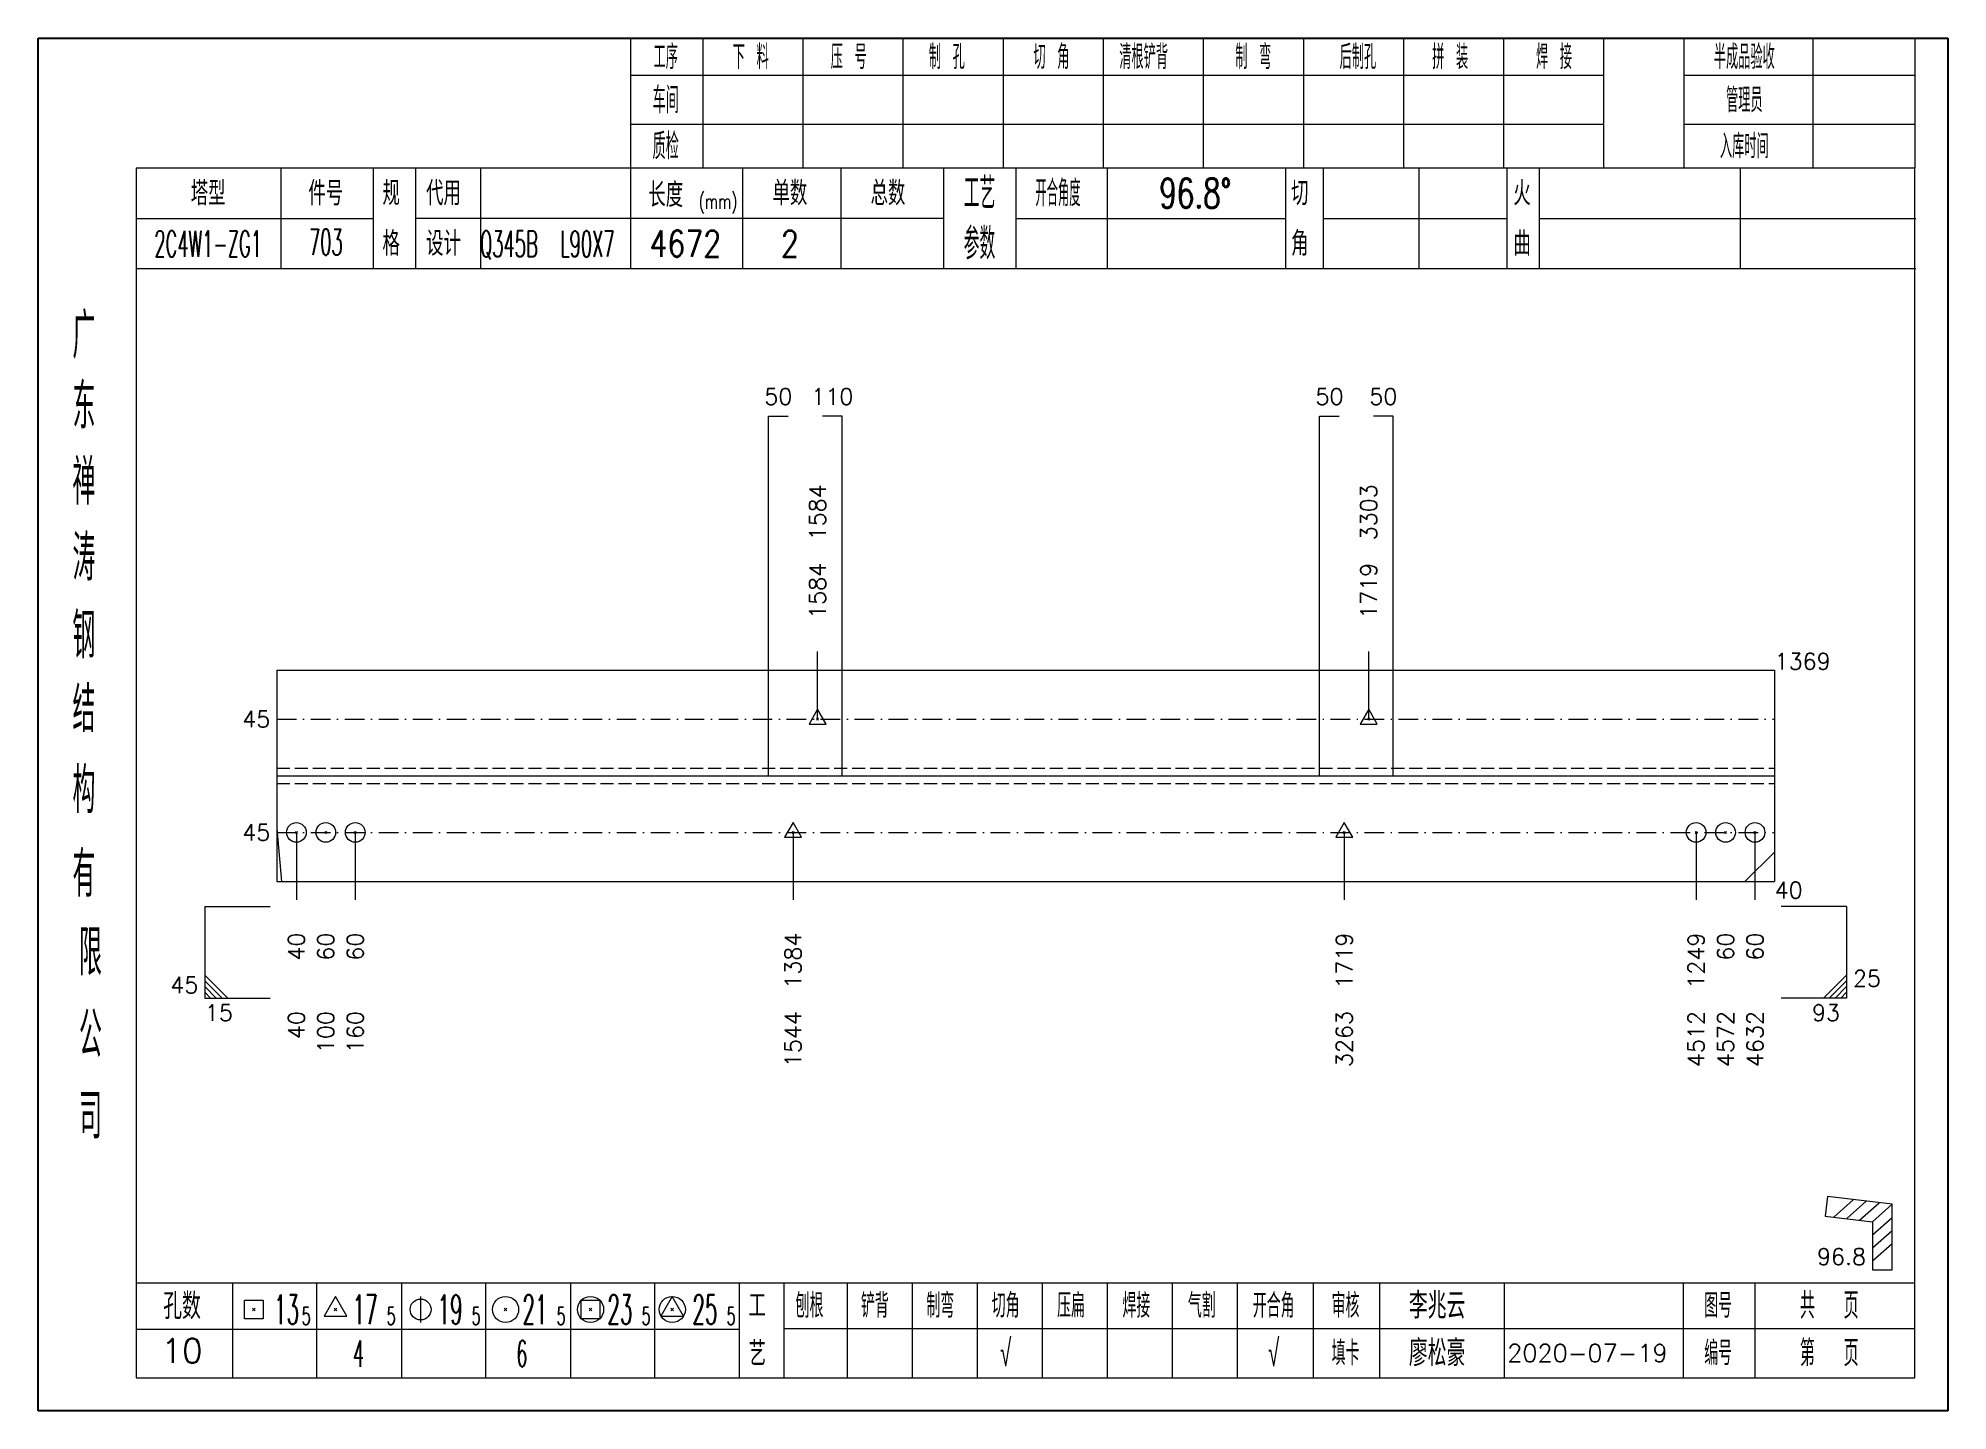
# Model space of a CAD drawing. Extents: x 154981 to 165753, y -86801 to -82885.
# Drawn here: x 157014.4 to 157306.5, y -83126.7 to -82916.7 of the extents above; entities that cross this region are included whole.
import ezdxf
from ezdxf.enums import TextEntityAlignment as Align

# ---------------------------------------------------------------- set-up
doc = ezdxf.new("R2010")
doc.units = 0
doc.header["$MEASUREMENT"] = 0
doc.linetypes.add('一点画线', pattern=[5.2, 3, -1, 0.2, -1])
doc.linetypes.add('虚线', pattern=[2.75, 2, -0.75])
doc.layers.get('0').update_dxf_attribs({"linetype": 'CONTINUOUS', "lineweight": 25})
for name, color, linetype, lineweight in [('1', 7, 'CONTINUOUS', 25), ('2', 7, 'CONTINUOUS', 25), ('4', 7, 'CONTINUOUS', 25), ('5', 7, 'CONTINUOUS', 25)]:
    doc.layers.add(name, color=color, linetype=linetype, lineweight=lineweight)
doc.styles.get("Standard").update_dxf_attribs({"font": 'simplex.shx', "width": 0.7, "height": 3, "bigfont": 'gbhzfs.shx'})

msp = doc.modelspace()

# ---------------------------------------------------------------- texts
at = {"color": 7, "linetype": 'Continuous', "lineweight": 13}
for s, p in [('1584', (157133.60899, -82993.52383)), ('3303', (157217.91431, -82993.52383))]:
    msp.add_text(s, height=2.5, rotation=90, dxfattribs=at).set_placement(p, align=Align.MIDDLE_LEFT)
at = {"color": 4, "linetype": 'Continuous', "lineweight": 9}
for s, p in [('1584', (157133.60899, -83005.52383)), ('1719', (157217.91431, -83005.52383))]:
    msp.add_text(s, height=2.5, rotation=90, dxfattribs=at).set_placement(p, align=Align.MIDDLE_LEFT)
at = {"color": 7, "linetype": 'Continuous', "lineweight": 13}
msp.add_text('1369', height=2.5, dxfattribs=at).set_placement((157280.00666, -83012.02383), align=Align.MIDDLE_LEFT)
for p in [(157049.87666, -83020.85717), (157049.87666, -83038.1905)]:
    msp.add_text('45', height=2.5, dxfattribs=at).set_placement(p, align=Align.MIDDLE_RIGHT)
msp.add_text('45', height=2.5, dxfattribs=at).set_placement((157038.87666, -83063.52383), align=Align.BOTTOM_RIGHT)
msp.add_text('25', height=2.5, dxfattribs=at).set_placement((157292.00666, -83062.52383), align=Align.BOTTOM_LEFT)
msp.add_text('15', height=2.5, dxfattribs=at).set_placement((157039.87666, -83064.52383), align=Align.TOP_LEFT)
msp.add_text('93', height=2.5, dxfattribs=at).set_placement((157290.00666, -83064.52383), align=Align.TOP_RIGHT)
at = {"layer": '1', "color": 7, "linetype": 'Continuous', "lineweight": 13}
msp.add_text('40', height=2.5, dxfattribs=at).set_placement((157280.00666, -83047.02383), align=Align.MIDDLE_LEFT)
at = {"layer": '1', "color": 4, "linetype": 'Continuous', "lineweight": 9}
for s, p in [('40', (157053.87666, -83053.52383)), ('60', (157058.37666, -83053.52383)), ('60', (157062.87666, -83053.52383)), ('1384', (157129.85899, -83053.52383)), ('1719', (157214.16431, -83053.52383)), ('1249', (157268.00666, -83053.52383)), ('60', (157272.50666, -83053.52383)), ('60', (157277.00666, -83053.52383))]:
    msp.add_text(s, height=2.5, rotation=90, dxfattribs=at).set_placement(p, align=Align.MIDDLE_RIGHT)
at = {"layer": '1', "color": 7, "linetype": 'Continuous', "lineweight": 13}
for s, p in [('40', (157053.87666, -83065.52383)), ('100', (157058.37666, -83065.52383)), ('160', (157062.87666, -83065.52383)), ('1544', (157129.85899, -83065.52383)), ('3263', (157214.16431, -83065.52383)), ('4512', (157268.00666, -83065.52383)), ('4572', (157272.50666, -83065.52383)), ('4632', (157277.00666, -83065.52383))]:
    msp.add_text(s, height=2.5, rotation=90, dxfattribs=at).set_placement(p, align=Align.MIDDLE_RIGHT)
at = {"layer": '2', "color": 7, "linetype": 'Continuous', "lineweight": 13}
for s, p in [('50', (157127.60899, -82973.52383)), ('110', (157135.85899, -82973.52383)), ('50', (157211.91431, -82973.52383)), ('50', (157220.16431, -82973.52383))]:
    msp.add_text(s, height=2.5, dxfattribs=at).set_placement(p, align=Align.BOTTOM_CENTER)
msp.add_text('96.8', height=2.5, dxfattribs=at).set_placement((157294.00666, -83105.08283), align=Align.BOTTOM_RIGHT)
at = {"layer": '4', "color": 1, "linetype": 'Continuous', "lineweight": 25}
for s, height, width, p in [('工序', 3.7, 0.7, (157110.37666, -82919.56733)), ('下 料', 3.7, 0.7, (157123.37666, -82919.56733)), ('压 号', 3.7, 0.7, (157138.37666, -82919.56733)), ('制 孔', 3.7, 0.7, (157153.37666, -82919.56733)), ('切 角', 3.7, 0.7, (157169.37666, -82919.56733)), ('清根铲背 ', 3.7, 0.7, (157184.37666, -82919.56733)), (' 制 弯', 3.7, 0.7, (157199.37666, -82919.56733)), (' 后制孔', 3.7, 0.7, (157215.37666, -82919.56733)), ('拼 装', 3.7, 0.7, (157230.37666, -82919.56733)), (' 焊 接', 3.7, 0.7, (157245.37666, -82919.56733)), ('半成品验收', 3.7, 0.7, (157275.37666, -82919.56733)), ('车间', 4, 0.7, (157110.37666, -82926.16733)), ('管理员', 3.7, 0.7, (157275.37666, -82926.16733)), ('质检', 4, 0.7, (157110.37666, -82933.22733)), ('入库时间', 3.7, 0.7, (157275.37666, -82933.22733)), ('工艺', 4.8, 0.7, (157158.37666, -82940.40733)), ('开合角度', 4, 0.6, (157170.37666, -82940.40733)), ('96.8%%d', 4.47, 0.7, (157191.37666, -82940.40733)), ('(mm)', 2.24, 0.7, (157118.37666, -82941.66733)), ('2C4W1-ZG1', 4, 0.5, (157040.37666, -82948.14733)), ('703', 4, 0.5, (157058.37666, -82947.89733)), ('Q345B', 4, 0.5, (157086.37666, -82948.16733)), ('L90X7', 4, 0.5, (157098.37666, -82948.16733)), ('4672', 4, 0.8, (157113.37666, -82948.11733)), ('2', 4, 0.8, (157129.37666, -82948.11733)), ('参数', 4.8, 0.7, (157158.37666, -82948.11733)), ('广', 6.96, 0.7, (157021.37666, -82962.19733)), ('东', 6.96, 0.7, (157021.37666, -82972.98733)), ('禅', 6.96, 0.7, (157021.37666, -82984.57733)), ('涛', 6.96, 0.7, (157021.37666, -82996.17733)), ('钢', 6.96, 0.7, (157021.37666, -83008.06733)), ('结', 6.96, 0.7, (157021.37666, -83019.37733)), ('构', 6.96, 0.7, (157021.37666, -83031.75733)), ('有', 6.96, 0.7, (157021.37666, -83044.56733)), ('限', 6.96, 0.7, (157022.37666, -83056.56733)), ('公', 6.96, 0.7, (157022.37666, -83069.10733)), ('司', 6.96, 0.7, (157022.37666, -83081.58733)), ('13', 4.47, 0.5, (157052.37666, -83111.16733)), ('5', 2.68, 0.6, (157055.37666, -83112.16733)), ('17', 4.47, 0.5, (157064.37666, -83111.16733)), ('5', 2.68, 0.6, (157068.37666, -83112.16733)), ('19', 4.47, 0.5, (157077.37666, -83111.16733)), ('5', 2.68, 0.6, (157081.37666, -83112.16733)), ('21', 4.47, 0.5, (157090.37666, -83111.16733)), ('5', 2.68, 0.6, (157094.37666, -83112.16733)), ('23', 4.47, 0.5, (157103.37666, -83111.16733)), ('5', 2.68, 0.6, (157107.37666, -83112.16733)), ('25', 4.47, 0.5, (157116.37666, -83111.16733)), ('5', 2.68, 0.6, (157120.37666, -83112.16733)), ('刨根', 3.7, 0.8, (157132.37666, -83110.56733)), ('铲背', 3.7, 0.8, (157142.37666, -83110.56733)), ('制弯', 3.7, 0.8, (157152.37666, -83110.56733)), ('切角', 3.7, 0.8, (157162.37666, -83110.56733)), ('压扁', 3.7, 0.8, (157172.37666, -83110.56733)), ('焊接', 3.7, 0.8, (157182.37666, -83110.56733)), ('气割', 3.7, 0.8, (157192.37666, -83110.56733)), ('开合角', 3.7, 0.8, (157203.37666, -83110.56733)), ('审核', 3.7, 0.8, (157214.37666, -83110.56733)), ('图号', 3.7, 0.8, (157271.37666, -83110.56733)), ('共  页', 4, 0.8, (157288.37666, -83110.56733)), ('4', 4, 0.5, (157063.37666, -83117.91733)), ('6', 4, 0.5, (157088.37666, -83117.91733)), ('√', 4, 0.6, (157162.37666, -83117.83733)), ('√', 4, 0.6, (157203.37666, -83117.83733)), ('填卡', 3.7, 0.8, (157214.37666, -83117.83733)), ('编号', 3.7, 0.8, (157271.37666, -83117.83733)), ('第  页', 4, 0.8, (157288.37666, -83117.83733))]:
    msp.add_text(s, height=height, dxfattribs=dict(at, width=width)).set_placement(p, align=Align.MIDDLE_CENTER)
for s, height, p in [('塔型', 3.7, (157040.37666, -82940.43733)), ('件号', 3.7, (157058.37666, -82940.43733)), ('规', 3.7, (157068.37666, -82940.40733)), ('代用', 3.7, (157076.37666, -82940.40733)), ('长度', 3.7, (157110.37666, -82940.66733)), ('单数', 3.7, (157129.37666, -82940.40733)), ('总数', 3.7, (157144.37666, -82940.40733)), ('切', 3.7, (157207.37666, -82940.40733)), ('火', 3.7, (157241.37666, -82940.40733)), ('格', 3.7, (157068.37666, -82948.11733)), ('设计', 3.7, (157076.37666, -82948.11733)), ('角', 3.7, (157207.37666, -82948.11733)), ('曲', 3.7, (157241.37666, -82948.11733)), ('孔数', 4, (157036.37666, -83110.64733)), ('工', 3.7, (157124.37666, -83110.56733)), ('李兆云', 4, (157228.37666, -83110.56733)), ('10', 3.7, (157036.37666, -83117.47733)), ('艺', 3.7, (157124.37666, -83117.91733)), ('廖松豪', 4, (157228.37666, -83117.83733)), ('2020-07-19', 2.7, (157251.37666, -83117.83733))]:
    msp.add_text(s, height=height, dxfattribs=at).set_placement(p, align=Align.MIDDLE_CENTER)

# ---------------------------------------------------------------- blocks, each defined once
blk = doc.blocks.new('孔17.5')
at = {"layer": '5', "color": 7, "linetype": 'Continuous', "lineweight": 13}
for p, q in [((0, 1), (-0.866, -0.5)), ((-0.1, -0.1), (0.1, 0.1)), ((0.1, -0.1), (-0.1, 0.1)), ((0.866, -0.5), (0, 1)), ((-0.866, -0.5), (0.866, -0.5))]:
    blk.add_line(p, q, dxfattribs=at)
blk = doc.blocks.new('孔21.5')
at = {"layer": '5', "color": 7, "linetype": 'Continuous', "lineweight": 13}
for p, q in [((-0.1, -0.1), (0.1, 0.1)), ((0.1, -0.1), (-0.1, 0.1))]:
    blk.add_line(p, q, dxfattribs=at)
blk.add_circle((0, 0), 1, dxfattribs=at)
blk = doc.blocks.new('CTJGK')
at = {"color": 6, "linetype": 'Continuous'}
for p, q in [((0, 209.97), (292.13, 209.97)), ((0, 0), (0, 209.97)), ((292.13, 209.97), (292.13, 0)), ((292.13, 0), (0, 0))]:
    blk.add_line(p, q, dxfattribs=at)

# ---------------------------------------------------------------- linework, layer by layer
at = {"color": 7, "linetype": 'Continuous', "lineweight": 13}
for p, q in [((157133.60899, -83020.85717), (157133.60899, -83010.52383)), ((157217.91431, -83020.85717), (157217.91431, -83010.52383)), ((157050.87666, -83037.60717), (157051.61231, -83045.6905)), ((157053.87666, -83038.1905), (157053.87666, -83048.52383)), ((157062.87666, -83038.1905), (157062.87666, -83048.52383)), ((157129.85899, -83038.1905), (157129.85899, -83048.52383)), ((157214.16431, -83038.1905), (157214.16431, -83048.52383)), ((157268.00666, -83038.1905), (157268.00666, -83048.52383)), ((157277.00666, -83038.1905), (157277.00666, -83048.52383)), ((157280.00666, -83041.19976), (157275.44564, -83045.6905)), ((157039.87666, -83049.52383), (157049.87666, -83049.52383)), ((157039.87666, -83049.52383), (157039.87666, -83063.52383)), ((157291.00666, -83049.52383), (157281.00666, -83049.52383)), ((157291.00666, -83049.52383), (157291.00666, -83063.52383)), ((157043.37666, -83063.52383), (157039.87666, -83060.02383)), ((157042.50166, -83063.52383), (157039.87666, -83060.89883)), ((157287.50666, -83063.52383), (157291.00666, -83060.02383)), ((157288.38166, -83063.52383), (157291.00666, -83060.89883)), ((157041.62666, -83063.52383), (157039.87666, -83061.77383)), ((157040.75166, -83063.52383), (157039.87666, -83062.64883)), ((157039.87666, -83063.52383), (157049.87666, -83063.52383)), ((157291.00666, -83063.52383), (157281.00666, -83063.52383)), ((157289.25666, -83063.52383), (157291.00666, -83061.77383)), ((157290.13166, -83063.52383), (157291.00666, -83062.64883))]:
    msp.add_line(p, q, dxfattribs=at)
at = {"color": 7, "linetype": 'Continuous', "lineweight": 18}
for p, q in [((157050.87666, -83013.35717), (157050.87666, -83045.6905)), ((157050.87666, -83013.35717), (157280.00666, -83013.35717)), ((157280.00666, -83013.35717), (157280.00666, -83045.6905)), ((157050.87666, -83029.52383), (157280.00666, -83029.52383))]:
    msp.add_line(p, q, dxfattribs=at)
at = {"color": 1, "linetype": '一点画线', "lineweight": 13}
for p, q in [((157050.87666, -83020.85717), (157280.00666, -83020.85717)), ((157050.87666, -83038.1905), (157280.00666, -83038.1905))]:
    msp.add_line(p, q, dxfattribs=at)
at = {"color": 6, "linetype": '虚线', "lineweight": 18}
for p, q in [((157050.87666, -83028.35717), (157280.00666, -83028.35717)), ((157050.87666, -83030.6905), (157280.00666, -83030.6905))]:
    msp.add_line(p, q, dxfattribs=at)
at = {"layer": '1', "color": 7, "linetype": 'Continuous', "lineweight": 18}
msp.add_line((157050.87666, -83045.6905), (157280.00666, -83045.6905), dxfattribs=at)
at = {"layer": '2', "color": 7, "linetype": 'Continuous', "lineweight": 13}
for p, q in [((157126.10899, -83029.52383), (157126.10899, -82974.52383)), ((157126.10899, -82974.52383), (157129.10899, -82974.52383)), ((157137.35899, -82974.52383), (157134.35899, -82974.52383)), ((157137.35899, -83029.52383), (157137.35899, -82974.52383)), ((157210.41431, -83029.52383), (157210.41431, -82974.52383)), ((157210.41431, -82974.52383), (157213.41431, -82974.52383)), ((157221.66431, -82974.52383), (157218.66431, -82974.52383)), ((157221.66431, -83029.52383), (157221.66431, -82974.52383)), ((157288.07701, -83093.89879), (157287.7218, -83096.87769)), ((157298.00666, -83095.08283), (157288.07701, -83093.89879)), ((157289.04887, -83097.03593), (157292.04887, -83094.37241)), ((157291.0348, -83097.27274), (157294.0348, -83094.60922)), ((157293.02073, -83097.50955), (157296.02073, -83094.84602)), ((157295.00666, -83097.74636), (157298.00666, -83095.08283)), ((157298.00666, -83105.08283), (157298.00666, -83095.08283)), ((157287.7218, -83096.87769), (157295.00666, -83097.74636)), ((157295.00666, -83099.74636), (157298.00666, -83097.08283)), ((157295.00666, -83097.74636), (157295.00666, -83105.08283)), ((157295.00666, -83101.74636), (157298.00666, -83099.08283)), ((157295.00666, -83103.74636), (157298.00666, -83101.08283)), ((157295.00666, -83105.08283), (157298.00666, -83105.08283))]:
    msp.add_line(p, q, dxfattribs=at)
at = {"layer": '4', "color": 1, "linetype": 'Continuous', "lineweight": 18}
for p, q in [((157014.37666, -82916.69733), (157014.37666, -83126.66733)), ((157306.50666, -82916.69733), (157014.37666, -82916.69733)), ((157105.00666, -82916.69733), (157105.00666, -82936.53733)), ((157116.03666, -82916.69733), (157116.03666, -82936.55733)), ((157131.34666, -82916.69733), (157131.34666, -82936.55733)), ((157146.66666, -82916.69733), (157146.66666, -82936.55733)), ((157161.97666, -82916.69733), (157161.97666, -82936.55733)), ((157177.28666, -82916.69733), (157177.28666, -82936.55733)), ((157192.59666, -82916.69733), (157192.59666, -82936.55733)), ((157207.91666, -82916.69733), (157207.91666, -82936.55733)), ((157223.22666, -82916.69733), (157223.22666, -82936.55733)), ((157238.53666, -82916.69733), (157238.53666, -82936.55733)), ((157253.84666, -82916.69733), (157253.84666, -82936.53733)), ((157253.84666, -82916.69733), (157253.84666, -82936.55733)), ((157266.12666, -82916.69733), (157266.12666, -82936.55733)), ((157285.87666, -82916.69733), (157285.87666, -82936.55733)), ((157301.45666, -82916.69733), (157301.45666, -82936.55733)), ((157306.50666, -82946.49733), (157306.50666, -82916.69733)), ((157253.84666, -82922.42733), (157105.00666, -82922.42733)), ((157301.45666, -82922.42733), (157266.12666, -82922.42733)), ((157253.84666, -82929.90733), (157105.00666, -82929.90733)), ((157301.45666, -82929.90733), (157266.12666, -82929.90733)), ((157029.38666, -82936.55733), (157029.38666, -83121.61733)), ((157301.45666, -82936.55733), (157029.38666, -82936.55733)), ((157051.50666, -82936.54733), (157051.50666, -82951.96733)), ((157065.65666, -82951.96733), (157065.65666, -82936.55733)), ((157072.15666, -82951.96733), (157072.15666, -82936.55733)), ((157082.02666, -82936.55733), (157082.02666, -82951.96733)), ((157105.00666, -82936.53733), (157105.00666, -82951.96733)), ((157122.12666, -82936.55733), (157122.12666, -82951.96733)), ((157137.17666, -82936.55733), (157137.17666, -82951.96733)), ((157152.87666, -82936.55733), (157152.87666, -82951.96733)), ((157163.93666, -82936.55733), (157163.93666, -82951.96733)), ((157177.88666, -82936.55733), (157177.88666, -82951.96733)), ((157205.18666, -82936.55733), (157205.18666, -82951.96733)), ((157210.94666, -82936.55733), (157210.94666, -82951.96733)), ((157225.56666, -82936.55733), (157225.56666, -82951.96733)), ((157239.02666, -82936.55733), (157239.02666, -82951.96733)), ((157244.01666, -82936.55733), (157244.01666, -82951.96733)), ((157274.75666, -82936.55733), (157274.75666, -82951.96733)), ((157301.45666, -83121.61733), (157301.45666, -82936.55733)), ((157065.65666, -82944.31733), (157029.38666, -82944.31733)), ((157152.87666, -82944.26733), (157072.15666, -82944.26733)), ((157163.93666, -82944.26733), (157205.18666, -82944.26733)), ((157210.94666, -82944.26733), (157239.02666, -82944.26733)), ((157244.01666, -82944.26733), (157301.63666, -82944.26733)), ((157306.50666, -83126.66733), (157306.50666, -82946.49733)), ((157301.63666, -82951.96733), (157029.38666, -82951.96733)), ((157029.38666, -83107.08733), (157301.45666, -83107.08733)), ((157044.07666, -83107.08733), (157044.07666, -83121.61733)), ((157057.00666, -83121.61733), (157057.00666, -83107.08733)), ((157069.93666, -83107.08733), (157069.93666, -83121.61733)), ((157082.85666, -83121.61733), (157082.85666, -83107.08733)), ((157095.78666, -83107.08733), (157095.78666, -83121.61733)), ((157108.71666, -83121.61733), (157108.71666, -83107.08733)), ((157121.63666, -83121.61733), (157121.63666, -83107.08733)), ((157128.50666, -83121.61733), (157128.50666, -83107.08733)), ((157138.16666, -83121.61733), (157138.16666, -83107.08733)), ((157148.10666, -83121.61733), (157148.10666, -83107.08733)), ((157158.04666, -83121.61733), (157158.04666, -83107.08733)), ((157167.99666, -83121.61733), (157167.99666, -83107.08733)), ((157177.93666, -83121.61733), (157177.93666, -83107.08733)), ((157187.87666, -83121.61733), (157187.87666, -83107.08733)), ((157197.82666, -83121.61733), (157197.82666, -83107.08733)), ((157209.46666, -83121.61733), (157209.46666, -83107.08733)), ((157219.61666, -83121.61733), (157219.61666, -83107.08733)), ((157238.67666, -83121.61733), (157238.67666, -83107.08733)), ((157266.05666, -83121.61733), (157266.05666, -83107.08733)), ((157277.01666, -83121.61733), (157277.01666, -83107.08733)), ((157121.63666, -83114.21733), (157029.38666, -83114.21733)), ((157128.46666, -83114.05733), (157301.45666, -83114.05733)), ((157029.38666, -83121.61733), (157301.45666, -83121.61733)), ((157014.37666, -83126.66733), (157306.50666, -83126.66733))]:
    msp.add_line(p, q, dxfattribs=at)
at = {"layer": '4', "color": 7, "linetype": 'Continuous', "lineweight": 13}
for p, q in [((157045.96266, -83112.58133), (157045.96266, -83109.75333)), ((157045.96266, -83109.75333), (157048.79066, -83109.75333)), ((157047.17666, -83111.36733), (157047.57666, -83110.96733)), ((157047.57666, -83111.36733), (157047.17666, -83110.96733)), ((157048.79066, -83109.75333), (157048.79066, -83112.58133)), ((157059.87666, -83109.16733), (157058.14466, -83112.16733)), ((157059.67666, -83111.36733), (157060.07666, -83110.96733)), ((157060.07666, -83111.36733), (157059.67666, -83110.96733)), ((157061.60866, -83112.16733), (157059.87666, -83109.16733)), ((157072.87666, -83109.16733), (157072.87666, -83113.16733)), ((157085.67666, -83111.36733), (157086.07666, -83110.96733)), ((157086.07666, -83111.36733), (157085.67666, -83110.96733)), ((157097.46266, -83112.58133), (157097.46266, -83109.75333)), ((157097.46266, -83109.75333), (157100.29066, -83109.75333)), ((157098.67666, -83111.36733), (157099.07666, -83110.96733)), ((157099.07666, -83111.36733), (157098.67666, -83110.96733)), ((157100.29066, -83109.75333), (157100.29066, -83112.58133)), ((157111.37666, -83109.16733), (157109.64466, -83112.16733)), ((157111.17666, -83111.36733), (157111.57666, -83110.96733)), ((157111.57666, -83111.36733), (157111.17666, -83110.96733)), ((157113.10866, -83112.16733), (157111.37666, -83109.16733)), ((157048.79066, -83112.58133), (157045.96266, -83112.58133)), ((157058.14466, -83112.16733), (157061.60866, -83112.16733)), ((157100.29066, -83112.58133), (157097.46266, -83112.58133)), ((157109.64466, -83112.16733), (157113.10866, -83112.16733))]:
    msp.add_line(p, q, dxfattribs=at)
for centre, radius in [((157072.87666, -83111.16733), 1.6), ((157085.87666, -83111.16733), 2), ((157098.87666, -83111.16733), 2), ((157111.37666, -83111.16733), 2)]:
    msp.add_circle(centre, radius, dxfattribs=at)

# ---------------------------------------------------------------- block references
at = {"color": 0, "linetype": 'Continuous'}
msp.add_blockref('CTJGK', (157014.37666, -83126.66733), dxfattribs=at)
at = {"color": 4, "linetype": 'Continuous', "lineweight": 9, "xscale": 1.5, "yscale": 1.5, "zscale": 1.5}
for p in [(157133.60899, -83020.85717), (157217.91431, -83020.85717)]:
    msp.add_blockref('孔17.5', p, dxfattribs=at)
at = {"layer": '1', "color": 4, "linetype": 'Continuous', "lineweight": 9, "xscale": 1.5, "yscale": 1.5, "zscale": 1.5}
for name, p in [('孔21.5', (157053.87666, -83038.1905)), ('孔21.5', (157058.37666, -83038.1905)), ('孔21.5', (157062.87666, -83038.1905)), ('孔17.5', (157129.85899, -83038.1905)), ('孔17.5', (157214.16431, -83038.1905)), ('孔21.5', (157268.00666, -83038.1905)), ('孔21.5', (157272.50666, -83038.1905)), ('孔21.5', (157277.00666, -83038.1905))]:
    msp.add_blockref(name, p, dxfattribs=at)

msp.set_redraw_order([(e.dxf.handle, doc.entitydb.next_handle()) for e in msp.query("TEXT MTEXT ATTDEF DIMENSION ARC_DIMENSION")])  # texts and dimensions are drawn at this point

doc.saveas('drawing.dxf')
